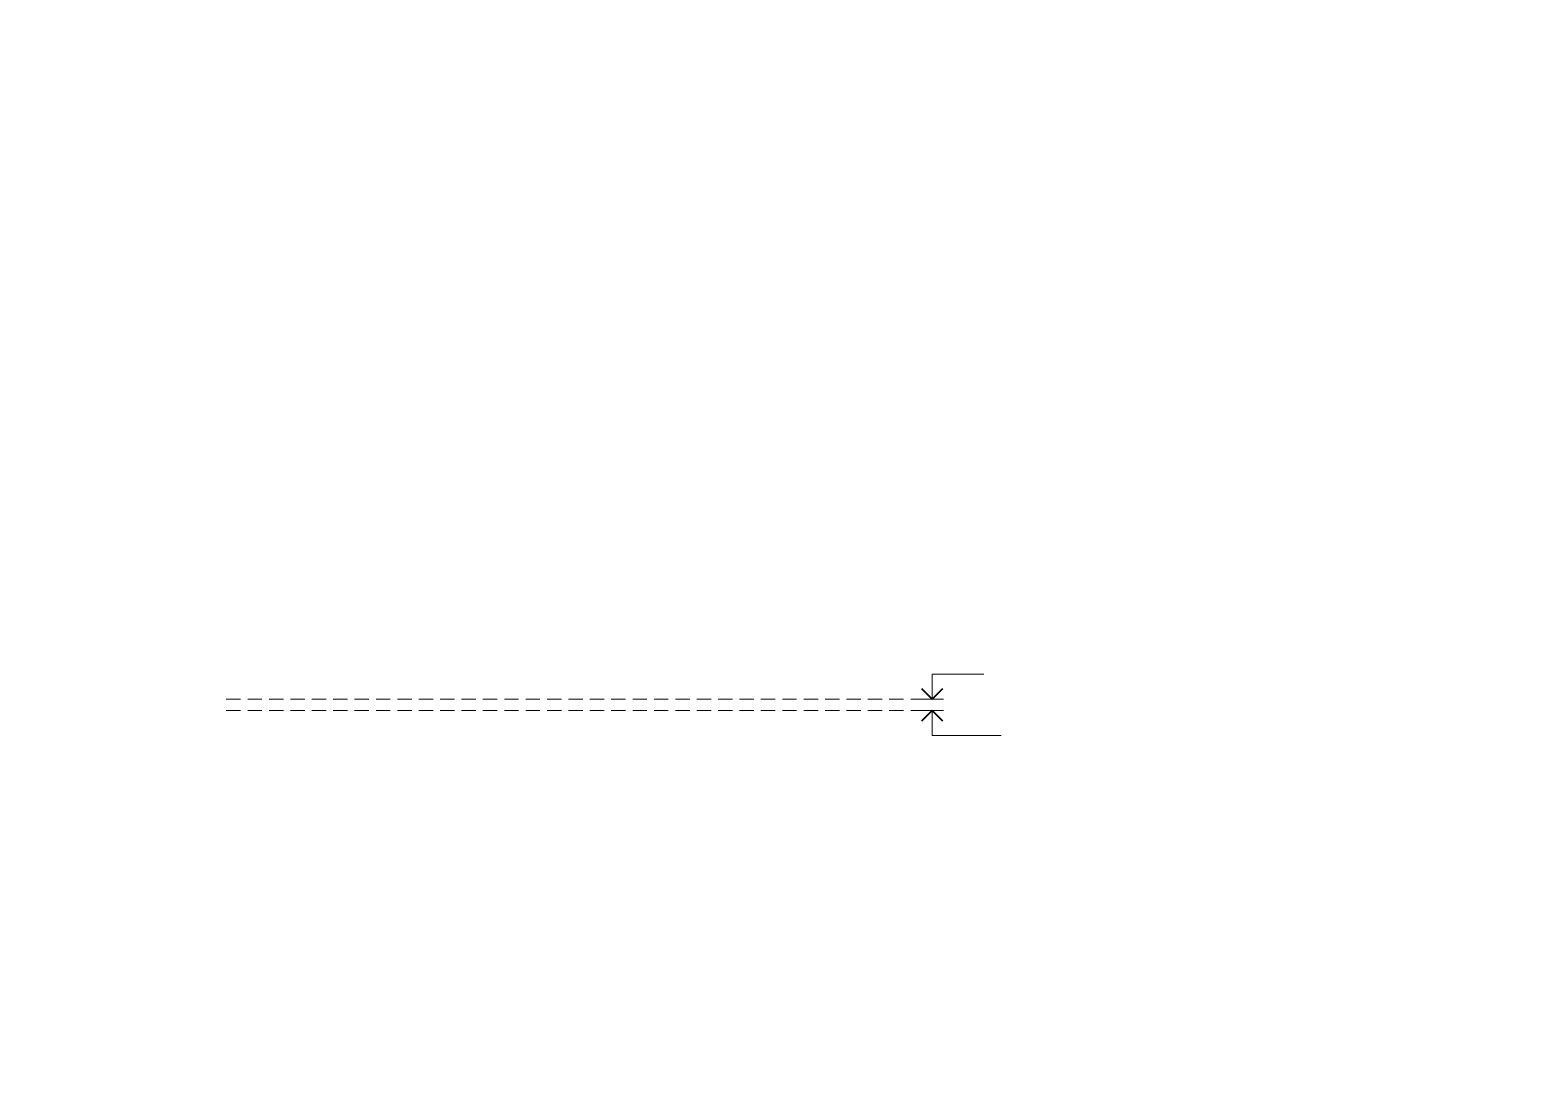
# Model space of a CAD drawing. Header units: millimetres. Extents: x 0 to 7980, y 0 to 297.
# Drawn here: x 5460 to 5880, y 0 to 297 of the extents above; entities that cross this region are included whole.
import ezdxf

# ---------------------------------------------------------------- set-up
doc = ezdxf.new("R2010")
doc.units = ezdxf.units.MM
for name, pattern in [('K5LT_BASIC', [0]), ('K5LT_DASHED', [6, 4, -2]), ('K5LT_THIN', [0])]:
    doc.linetypes.add(name, pattern=pattern)
doc.layers.add('Системный слой', color=7, linetype='Continuous')
doc.styles.add('KTEXTSTYLE', font='GOST_AU.SHX', dxfattribs={"width": 0.96, "height": 5})

# ---------------------------------------------------------------- blocks, each defined once
blk = doc.blocks.new('U152')
at = {"layer": 'Системный слой', "color": 7, "linetype": 'K5LT_THIN', "lineweight": 18}
for p, q in [((5713.11, 109.34), (5713.11, 116.34)), ((5713.11, 116.34), (5727.64, 116.34)), ((5707.51, 109.34), (5715.11, 109.34))]:
    blk.add_line(p, q, dxfattribs=at)
at = {"layer": 'Системный слой', "color": 5, "linetype": 'K5LT_BASIC', "lineweight": 40}
for p, q in [((5710.11, 112.34), (5713.11, 109.34)), ((5713.11, 109.34), (5716.11, 112.34))]:
    blk.add_line(p, q, dxfattribs=at)
blk = doc.blocks.new('U153')
at = {"layer": 'Системный слой', "color": 7, "linetype": 'K5LT_THIN', "lineweight": 18}
for p, q in [((5707.85, 106.14), (5715.11, 106.14)), ((5713.11, 106.14), (5713.11, 99.14)), ((5713.11, 99.14), (5732.49, 99.14))]:
    blk.add_line(p, q, dxfattribs=at)
at = {"layer": 'Системный слой', "color": 5, "linetype": 'K5LT_BASIC', "lineweight": 40}
for p, q in [((5713.11, 106.14), (5710.11, 103.14)), ((5716.11, 103.14), (5713.11, 106.14))]:
    blk.add_line(p, q, dxfattribs=at)
blk = doc.blocks.new('U151')
at = {"layer": 'Системный слой', "color": 7, "linetype": 'K5LT_DASHED', "lineweight": 18}
for p, q in [((5515.09, 109.34), (5716.27, 109.34)), ((5515.09, 106.14), (5716.27, 106.14))]:
    blk.add_line(p, q, dxfattribs=at)
at = {"layer": 'Системный слой'}
for name in ['U152', 'U153']:
    blk.add_blockref(name, (0, 0), dxfattribs=at)

msp = doc.modelspace()

# ---------------------------------------------------------------- block references
at = {"layer": 'Системный слой'}
msp.add_blockref('U151', (0, 0), dxfattribs=at)

doc.saveas('drawing.dxf')
